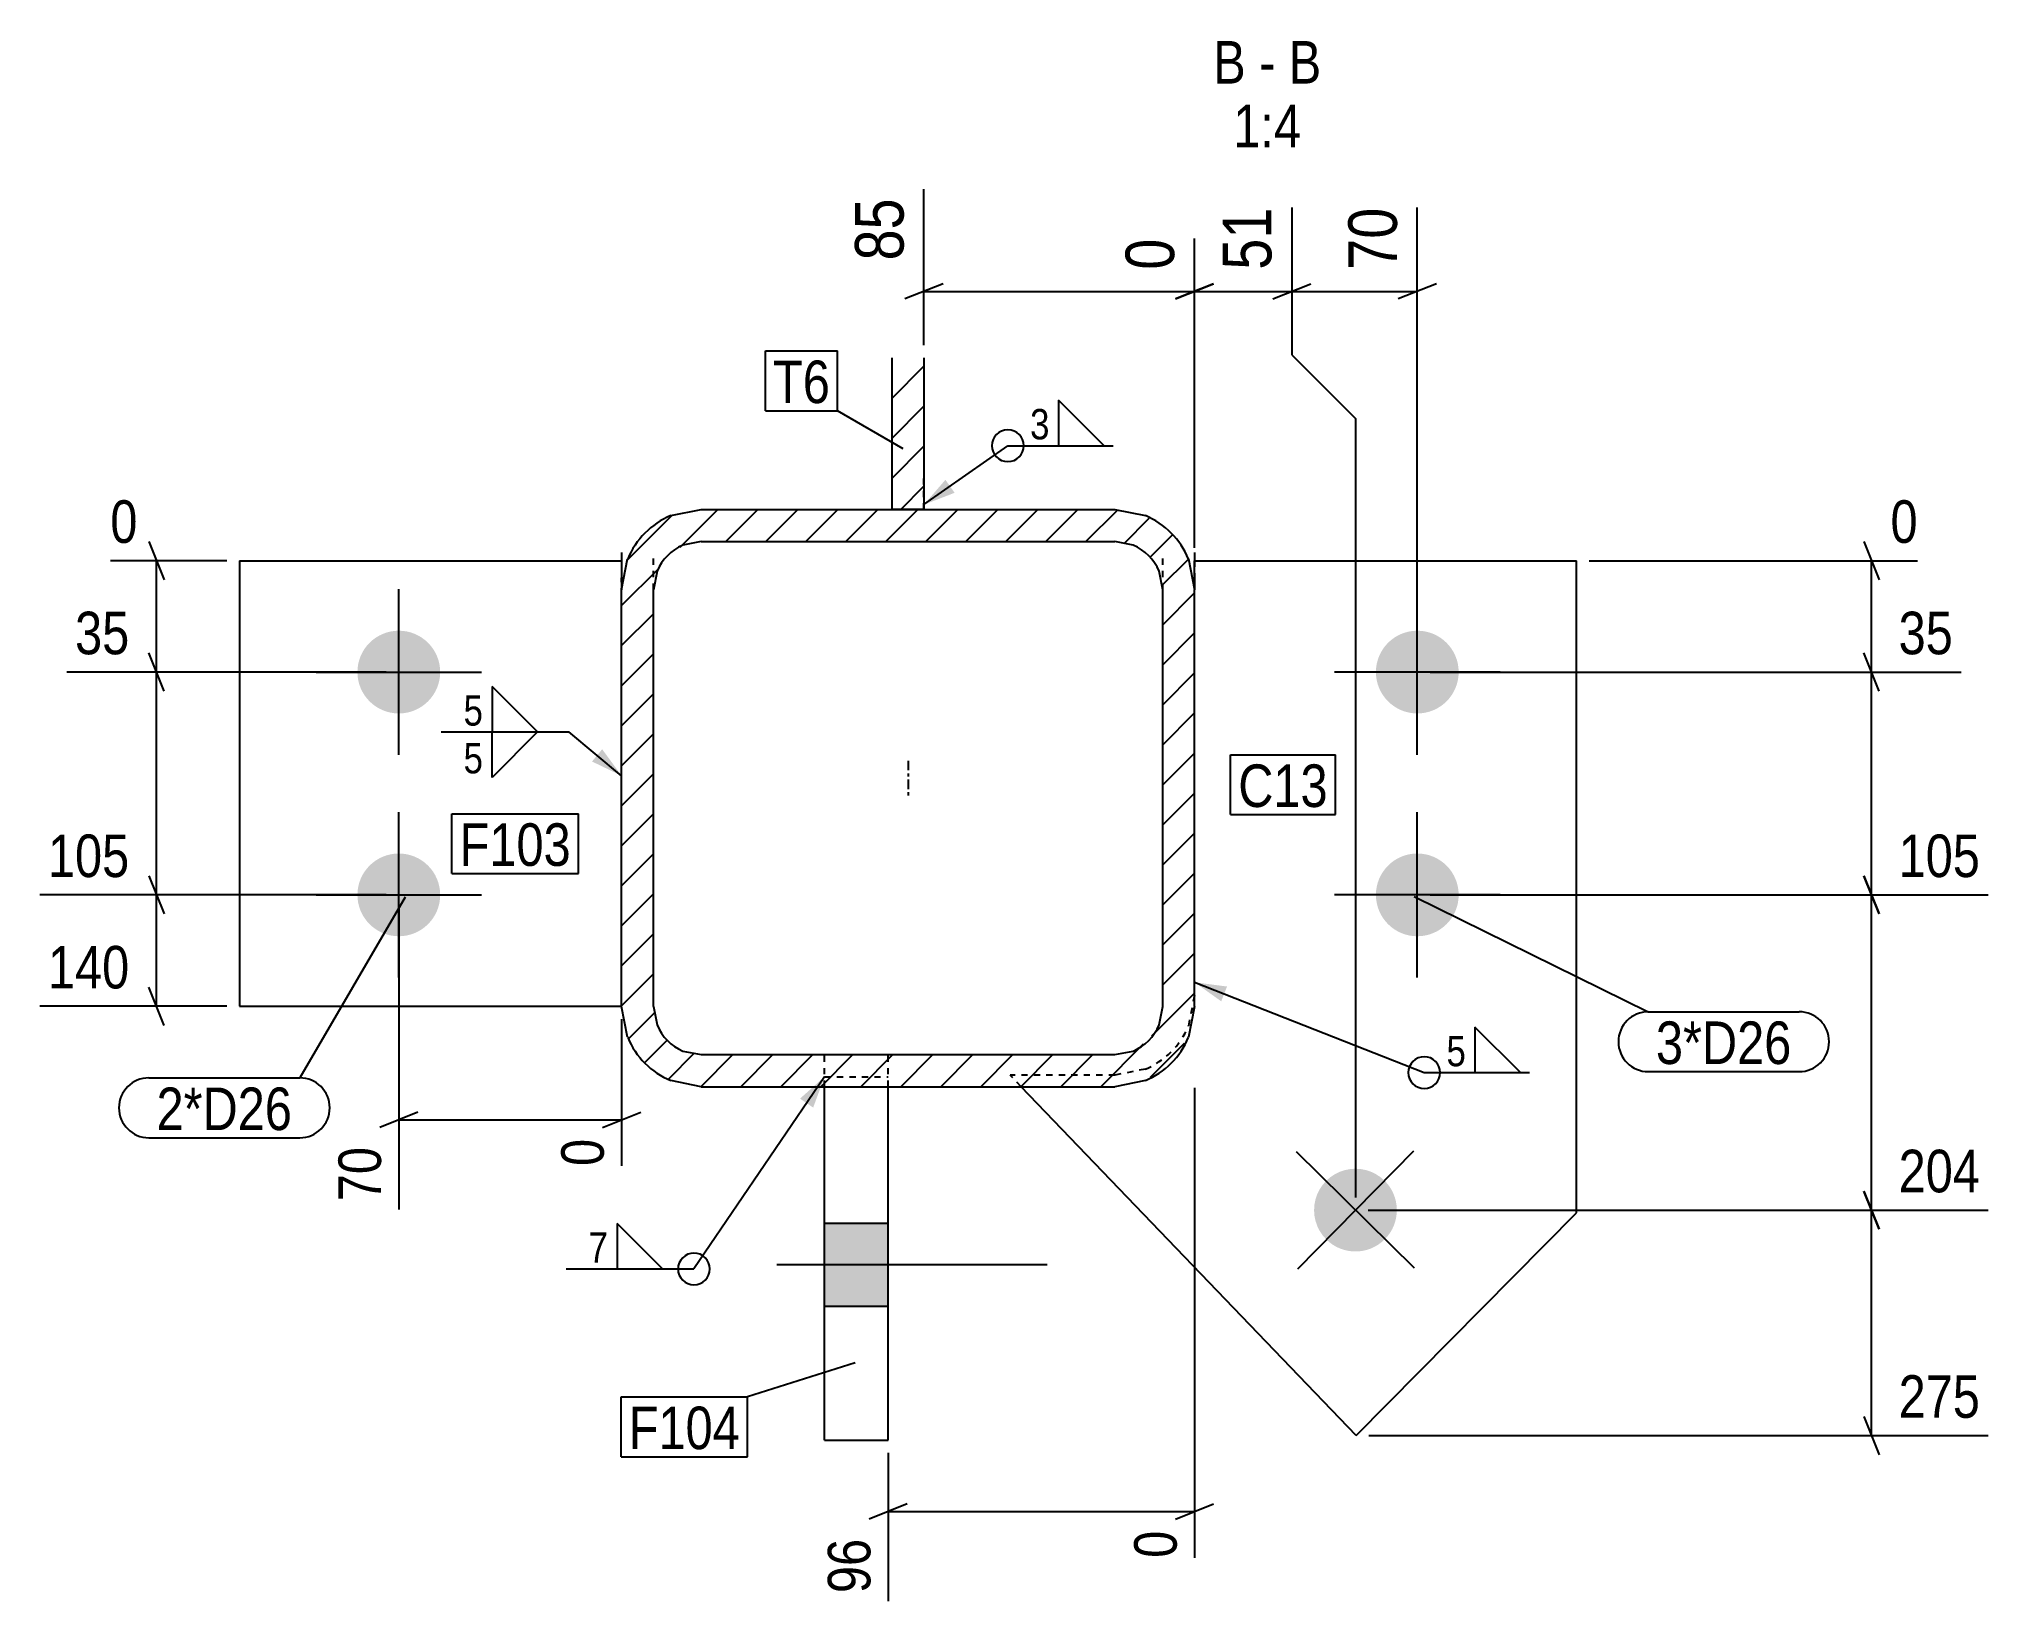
# Model space of a CAD drawing. Header units: millimetres. Extents: x 14 to 46378, y -196 to 1632.
# Drawn here: x 27243 to 27856, y 9 to 500 of the extents above; entities that cross this region are included whole.
import ezdxf

# ---------------------------------------------------------------- set-up
doc = ezdxf.new("R2010")
doc.units = ezdxf.units.MM
doc.linetypes.add('DXK_LINE_DOT2', pattern=[3.9198, 1.9599, -1.9599])
doc.linetypes.add('DXK_LINE_DOT3', pattern=[5.9187, 2.979, -0.9799, 0.9799, -0.9799])
for name, color, linetype in [('MÅLSÆTNING', 7, 'Continuous'), ('STÅL', 7, 'Continuous'), ('TEKST', 7, 'Continuous')]:
    doc.layers.add(name, color=color, linetype=linetype)
doc.styles.add('Arial Narrow', font='ARIALN.TTF', dxfattribs={"height": 0.2})

msp = doc.modelspace()

# ---------------------------------------------------------------- hatches: boundary and pattern name
at = {"layer": 'STÅL', "linetype": 'Continuous'}
h = msp.add_hatch(dxfattribs=at)
h.set_pattern_fill('', scale=2.8, style=0, pattern_type=0)
h.set_pattern_definition([(45, (27511.106, 400.1865), (-6.2862, 6.2862), [])])
h.paths.add_polyline_path([(27521.11, 400.19), (27511.11, 400.19), (27511.11, 352.58), (27521.11, 352.58)])
h = msp.add_hatch(dxfattribs=at)
h.set_pattern_fill('', scale=2.8, style=0, pattern_type=0)
h.set_pattern_definition([(45, (27604.203, 337.036), (-6.28618, 6.28618), [])])
h.paths.add_polyline_path([(27606.11, 327.4), (27604.2, 337.04), (27598.78, 345.21), (27590.67, 350.67), (27581.11, 352.58), (27451.11, 352.58), (27441.54, 350.67), (27433.43, 345.21), (27428.01, 337.04), (27426.11, 327.4), (27426.11, 196.42), (27428.01, 186.78), (27433.43, 178.61), (27441.54, 173.15), (27451.11, 171.23), (27581.11, 171.23), (27590.67, 173.15), (27598.78, 178.61), (27604.2, 186.78), (27606.11, 196.42)])
h.paths.add_polyline_path([(27594.96, 190.64), (27591.71, 185.73), (27586.85, 182.46), (27581.11, 181.31), (27451.11, 181.31), (27445.37, 182.46), (27440.5, 185.73), (27437.25, 190.64), (27436.11, 196.42), (27436.11, 327.4), (27437.25, 333.18), (27440.5, 338.08), (27445.37, 341.36), (27451.11, 342.51), (27581.11, 342.51), (27586.85, 341.36), (27591.71, 338.08), (27594.96, 333.18), (27596.11, 327.4), (27596.11, 196.42)])
for points in [[(27356.11, 314.51, -1), (27356.11, 288.51, -1)], [(27676.1, 288.51, -1), (27676.1, 314.51, -1)], [(27356.11, 244.51, -1), (27356.11, 218.51, -1)], [(27676.1, 218.51, -1), (27676.1, 244.51, -1)], [(27647.54, 123.22, -1), (27665.8, 141.73, -1)], [(27509.86, 102.34), (27509.86, 128.34), (27489.86, 128.34), (27489.86, 102.34)]]:
    msp.add_hatch(color=96, dxfattribs=at).paths.add_polyline_path(points)
at = {"layer": 'TEKST', "linetype": 'Continuous'}
for points in [[(27530.73, 357.83), (27521.11, 354.12), (27527.85, 361.92)], [(27420.01, 277.26), (27426.11, 268.94), (27416.82, 273.41)], [(27614.5, 198.07), (27606.11, 204.05), (27616.33, 202.72)], [(27482.17, 167.5), (27489.86, 174.37), (27486.3, 164.69)]]:
    msp.add_hatch(color=3, dxfattribs=at).paths.add_polyline_path(points)

# ---------------------------------------------------------------- linework, layer by layer
at = {"layer": 'MÅLSÆTNING', "color": 7, "linetype": 'Continuous'}
for p, q in [((27521.11, 404.19), (27521.11, 453.25)), ((27636.67, 447.43), (27636.67, 401.13)), ((27636.67, 447.43), (27636.67, 401.13)), ((27676.1, 305.51), (27676.1, 447.43)), ((27606.11, 340.51), (27606.11, 437.68)), ((27606.11, 340.51), (27606.11, 437.68)), ((27527.11, 423.53), (27515.11, 418.73)), ((27600.11, 418.73), (27612.11, 423.53)), ((27630.67, 418.73), (27642.67, 423.53)), ((27630.67, 418.73), (27642.67, 423.53)), ((27682.1, 423.53), (27670.1, 418.73)), ((27521.11, 421.13), (27606.11, 421.13)), ((27606.11, 421.13), (27636.67, 421.13)), ((27636.67, 421.13), (27676.1, 421.13)), ((27636.67, 401.13), (27656.67, 381.13)), ((27636.67, 401.13), (27656.67, 381.13)), ((27656.67, 381.13), (27656.67, 136.47)), ((27656.67, 381.13), (27656.67, 136.47)), ((27277.61, 342.51), (27282.41, 330.51)), ((27816.37, 342.51), (27821.17, 330.51)), ((27302.11, 336.51), (27265.48, 336.51)), ((27280.01, 301.51), (27280.01, 336.51)), ((27730.1, 336.51), (27833.3, 336.51)), ((27818.77, 301.51), (27818.77, 336.51)), ((27282.41, 295.51), (27277.61, 307.51)), ((27282.41, 295.51), (27277.61, 307.51)), ((27821.17, 295.51), (27816.37, 307.51)), ((27821.17, 295.51), (27816.37, 307.51)), ((27352.11, 301.51), (27251.85, 301.51)), ((27352.11, 301.51), (27251.85, 301.51)), ((27280.01, 231.51), (27280.01, 301.51)), ((27680.1, 301.51), (27846.93, 301.51)), ((27680.1, 301.51), (27846.93, 301.51)), ((27818.77, 231.51), (27818.77, 301.51)), ((27277.61, 237.51), (27282.41, 225.51)), ((27277.61, 237.51), (27282.41, 225.51)), ((27816.37, 237.51), (27821.17, 225.51)), ((27821.17, 225.51), (27816.37, 237.51)), ((27352.11, 231.51), (27243.32, 231.51)), ((27352.11, 231.51), (27243.32, 231.51)), ((27280.01, 196.51), (27280.01, 231.51)), ((27356.11, 227.51), (27356.11, 132.71)), ((27680.1, 231.51), (27855.46, 231.51)), ((27680.1, 231.51), (27855.46, 231.51)), ((27818.77, 132.47), (27818.77, 231.51)), ((27282.41, 190.51), (27277.61, 202.51)), ((27302.11, 196.51), (27243.32, 196.51)), ((27426.11, 192.51), (27426.11, 146.34)), ((27606.11, 170.9), (27606.11, 23.23)), ((27362.11, 163.27), (27350.11, 158.47)), ((27356.11, 160.87), (27426.11, 160.87)), ((27420.11, 158.47), (27432.11, 163.27)), ((27816.37, 138.47), (27821.17, 126.47)), ((27821.17, 126.47), (27816.37, 138.47)), ((27660.67, 132.47), (27855.46, 132.47)), ((27660.67, 132.47), (27855.46, 132.47)), ((27818.77, 61.63), (27818.77, 132.47)), ((27816.37, 67.63), (27821.17, 55.63)), ((27660.86, 61.63), (27855.46, 61.63)), ((27509.86, 56.23), (27509.86, 9.6)), ((27515.86, 40.16), (27503.86, 35.36)), ((27509.86, 37.76), (27606.11, 37.76)), ((27600.11, 35.36), (27612.11, 40.16))]:
    msp.add_line(p, q, dxfattribs=at)
at = {"layer": 'STÅL', "color": 2, "linetype": 'Continuous'}
for p, q in [((27511.11, 352.58), (27511.11, 400.19)), ((27521.11, 400.19), (27521.11, 352.58)), ((27441.54, 350.67), (27451.11, 352.58)), ((27451.11, 352.58), (27581.11, 352.58)), ((27521.11, 352.58), (27511.11, 352.58)), ((27581.11, 352.58), (27590.67, 350.67)), ((27426.11, 339.12), (27426.11, 336.51)), ((27426.11, 327.4), (27428.01, 337.04)), ((27451.11, 342.51), (27445.37, 341.36)), ((27451.11, 342.51), (27581.11, 342.51)), ((27586.85, 341.36), (27581.11, 342.51)), ((27604.2, 337.04), (27606.11, 327.4)), ((27606.11, 339.12), (27606.11, 336.51)), ((27306.11, 336.51), (27426.11, 336.51)), ((27306.11, 336.51), (27306.11, 196.51)), ((27426.11, 336.51), (27426.11, 331.09)), ((27426.11, 331.09), (27426.11, 327.4)), ((27437.25, 333.18), (27436.11, 327.4)), ((27596.11, 327.4), (27594.96, 333.18)), ((27606.11, 331.09), (27606.11, 336.51)), ((27606.11, 336.51), (27726.1, 336.51)), ((27606.11, 331.09), (27606.11, 327.4)), ((27726.1, 131.66), (27726.1, 336.51)), ((27426.11, 196.42), (27426.11, 327.4)), ((27436.11, 196.42), (27436.11, 327.4)), ((27596.11, 196.42), (27596.11, 327.4)), ((27606.11, 196.42), (27606.11, 327.4)), ((27306.11, 196.51), (27426.09, 196.51)), ((27428.01, 186.78), (27426.11, 196.42)), ((27436.11, 196.42), (27437.25, 190.64)), ((27594.96, 190.64), (27596.11, 196.42)), ((27606.11, 196.42), (27604.2, 186.78)), ((27445.37, 182.46), (27451.11, 181.31)), ((27451.11, 181.31), (27581.11, 181.31)), ((27581.11, 181.31), (27586.85, 182.46)), ((27451.11, 171.23), (27441.54, 173.15)), ((27590.67, 173.15), (27581.11, 171.23)), ((27451.11, 171.23), (27581.11, 171.23)), ((27489.86, 60.23), (27489.86, 171.23)), ((27509.86, 60.23), (27509.86, 171.23)), ((27656.86, 61.63), (27551.69, 171.23)), ((27656.86, 61.63), (27726.1, 131.66)), ((27489.86, 60.23), (27509.86, 60.23))]:
    msp.add_line(p, q, dxfattribs=at)
at = {"layer": 'STÅL', "color": 7, "linetype": 'DXK_LINE_DOT2'}
for p, q in [((27511.11, 352.58), (27511.11, 364.31)), ((27521.11, 352.58), (27521.11, 364.31)), ((27436.11, 327.4), (27436.11, 339.12)), ((27596.11, 327.4), (27596.11, 339.12)), ((27426.11, 336.51), (27426.11, 331.09)), ((27426.11, 196.51), (27426.11, 331.09)), ((27606.11, 336.51), (27606.11, 331.09)), ((27606.11, 199.89), (27606.11, 331.09)), ((27436.11, 196.42), (27436.11, 208.15)), ((27596.11, 196.42), (27596.11, 208.15)), ((27426.09, 196.51), (27426.11, 196.51)), ((27426.11, 196.42), (27426.11, 196.51)), ((27606.11, 199.89), (27604.2, 190.32)), ((27606.11, 196.42), (27606.11, 199.89)), ((27489.86, 171.23), (27489.86, 182.96)), ((27509.86, 171.23), (27509.86, 182.96)), ((27489.86, 174.37), (27509.86, 174.37)), ((27581.1, 174.89), (27548.18, 174.89)), ((27551.69, 171.23), (27548.18, 174.89)), ((27590.67, 176.79), (27581.1, 174.89))]:
    msp.add_line(p, q, dxfattribs=at)
at = {"layer": 'STÅL', "color": 96, "linetype": 'Continuous'}
for p, q in [((27356.11, 275.51), (27356.11, 327.51)), ((27676.1, 275.51), (27676.1, 327.51)), ((27330.11, 301.51), (27382.11, 301.51)), ((27702.1, 301.51), (27650.1, 301.51)), ((27356.11, 205.51), (27356.11, 257.51)), ((27676.1, 205.51), (27676.1, 257.51)), ((27330.11, 231.51), (27382.11, 231.51)), ((27702.1, 231.51), (27650.1, 231.51)), ((27675.18, 114.21), (27638.16, 150.73)), ((27674.93, 150.98), (27638.42, 113.96)), ((27489.86, 128.34), (27509.86, 128.34)), ((27474.86, 115.34), (27559.86, 115.34)), ((27489.86, 102.34), (27509.86, 102.34))]:
    msp.add_line(p, q, dxfattribs=at)
at = {"layer": 'STÅL', "color": 7, "linetype": 'DXK_LINE_DOT3'}
msp.add_line((27516.11, 273.63), (27516.11, 261.91), dxfattribs=at)
at = {"layer": 'STÅL', "color": 2, "linetype": 'Continuous'}
for centre, radius, start, end in [((27451.23, 327.52), 25.09, 112.7149, 157.71377), ((27580.98, 327.52), 25.09, 22.28623, 67.2851), ((27451.18, 327.47), 15.06, 112.7149, 157.71377), ((27581.03, 327.47), 15.06, 22.28623, 67.2851), ((27451.18, 196.35), 15.06, 202.28623, 247.2851), ((27581.03, 196.35), 15.06, 292.7149, 337.71377), ((27451.23, 196.3), 25.09, 202.28623, 247.2851), ((27580.98, 196.3), 25.09, 292.7149, 337.71377)]:
    msp.add_arc(centre, radius, start, end, dxfattribs=at)
at = {"layer": 'STÅL', "color": 7, "linetype": 'DXK_LINE_DOT2'}
msp.add_arc((27581.11, 199.89), 25, 292.49735, 337.49912, dxfattribs=at)
at = {"layer": 'TEKST', "color": 3, "linetype": 'Continuous'}
for p, q in [((27521.11, 354.12), (27547.45, 372.63)), ((27426.11, 268.94), (27409.55, 282.7)), ((27606.11, 204.05), (27678.27, 175.67)), ((27489.86, 174.37), (27448.83, 113.98))]:
    msp.add_line(p, q, dxfattribs=at)
for centre, start, end in [((27547.45, 372.63), 90, 270), ((27678.27, 175.67), 90, 270), ((27448.83, 113.98), 90, 270), ((27448.83, 113.98), 270, 90)]:
    msp.add_arc(centre, 5, start, end, dxfattribs=at)

# ---------------------------------------------------------------- wipeouts: each hides what was drawn before it
at = {"color": 0, "linetype": 'Continuous'}
for points, layer in [([(27517.91, 453.54), (27495.51, 453.54), (27495.51, 427.64), (27517.91, 427.64)], 'MÅLSÆTNING'), ([(27622.21, 486.41), (27622.21, 500.41), (27611.98, 500.41), (27611.98, 486.41)], 'TEKST'), ([(27631.51, 486.41), (27631.51, 500.41), (27626.41, 500.41), (27626.41, 486.41)], 'TEKST'), ([(27645.93, 486.41), (27645.93, 500.41), (27635.71, 500.41), (27635.71, 486.41)], 'TEKST'), ([(27639.62, 466.41), (27639.62, 480.41), (27618.29, 480.41), (27618.29, 466.41)], 'TEKST')]:
    msp.add_wipeout(points, dxfattribs=at).dxf.layer = layer
at = {"color": 0}
for points in [[(27491.59, 386.01), (27491.59, 400.01), (27473.69, 400.01), (27473.69, 386.01)], [(27561.34, 373.83), (27561.34, 385.43), (27553.65, 385.43), (27553.65, 373.83)], [(27383.35, 283.9), (27383.35, 295.5), (27375.66, 295.5), (27375.66, 283.9)], [(27647.99, 259.13), (27647.99, 273.13), (27619.85, 273.13), (27619.85, 259.13)], [(27410.18, 240.62), (27410.18, 254.62), (27375.22, 254.62), (27375.22, 240.62)], [(27793.69, 178.38), (27793.69, 192.38), (27751.07, 192.38), (27751.07, 178.38)], [(27692.16, 176.87), (27692.16, 188.47), (27684.47, 188.47), (27684.47, 176.87)], [(27322.62, 157.62), (27322.62, 171.62), (27279.99, 171.62), (27279.99, 157.62)], [(27422.63, 115.18), (27422.63, 126.78), (27414.93, 126.78), (27414.93, 115.18)], [(27463.3, 57.37), (27463.3, 71.37), (27428.34, 71.37), (27428.34, 57.37)]]:
    msp.add_wipeout(points, dxfattribs=at).dxf.layer = 'TEKST'

# ---------------------------------------------------------------- next in the draw order: linework, layer by layer
at = {"layer": 'TEKST', "color": 3, "linetype": 'Continuous'}
for p, q in [((27577.68, 372.63), (27563.4, 386.92)), ((27563.4, 386.92), (27563.4, 372.63)), ((27547.45, 372.63), (27580.54, 372.63)), ((27563.4, 372.63), (27577.68, 372.63)), ((27399.69, 282.7), (27385.41, 296.99)), ((27385.41, 296.99), (27385.41, 282.7)), ((27385.41, 282.7), (27399.69, 282.7)), ((27708.51, 175.67), (27694.22, 189.95)), ((27694.22, 189.95), (27694.22, 175.67)), ((27678.27, 175.67), (27711.36, 175.67)), ((27694.22, 175.67), (27708.51, 175.67)), ((27438.97, 113.98), (27424.68, 128.26)), ((27424.68, 128.26), (27424.68, 113.98)), ((27408.73, 113.98), (27448.83, 113.98)), ((27424.68, 113.98), (27438.97, 113.98))]:
    msp.add_line(p, q, dxfattribs=at)
for centre in [(27547.45, 372.63), (27678.27, 175.67)]:
    msp.add_arc(centre, 5, 270, 90, dxfattribs=at)

# ---------------------------------------------------------------- next in the draw order: texts
at = {"layer": 'MÅLSÆTNING', "color": 3, "linetype": 'Continuous', "style": 'Arial Narrow'}
msp.add_text('85', height=15.271, rotation=90.00021, dxfattribs=at).set_placement((27514.71, 430.84))
at = {"layer": 'TEKST', "color": 3, "linetype": 'Continuous', "style": 'Arial Narrow'}
for s, height, p in [('B', 13.36, (27611.98, 486.41)), ('B', 13.36, (27635.71, 486.41)), ('-', 13.36, (27626.41, 486.41)), ('1:4', 13.362, (27618.29, 466.41))]:
    msp.add_text(s, height=height, dxfattribs=at).set_placement(p)
at = {"layer": 'TEKST', "color": 3, "style": 'Arial Narrow'}
for s, p in [('3', (27554.45, 374.63)), ('5', (27376.46, 284.7)), ('5', (27685.27, 177.67)), ('7', (27415.73, 115.98))]:
    msp.add_text(s, height=9.54, dxfattribs=at).set_placement(p)

# ---------------------------------------------------------------- next in the draw order: wipeouts: each hides what was drawn before it
at = {"color": 0, "linetype": 'Continuous'}
for points in [[(27672.9, 450.63), (27650.5, 450.63), (27650.5, 424.73), (27672.9, 424.73)], [(27602.91, 440.88), (27580.51, 440.88), (27580.51, 424.73), (27602.91, 424.73)], [(27276.81, 339.31), (27276.81, 358.91), (27262.68, 358.91), (27262.68, 339.31)], [(27836.1, 339.31), (27836.1, 358.91), (27821.97, 358.91), (27821.97, 339.31)], [(27274.26, 304.31), (27274.26, 323.91), (27251.6, 323.91), (27251.6, 304.31)], [(27847.18, 304.31), (27847.18, 323.91), (27824.52, 323.91), (27824.52, 304.31)], [(27274.26, 234.31), (27274.26, 253.91), (27243.07, 253.91), (27243.07, 234.31)], [(27855.71, 234.31), (27855.71, 253.91), (27824.52, 253.91), (27824.52, 234.31)], [(27274.26, 199.31), (27274.26, 218.91), (27243.07, 218.91), (27243.07, 199.31)], [(27353.31, 155.12), (27333.71, 155.12), (27333.71, 132.46), (27353.31, 132.46)], [(27423.31, 157.67), (27403.71, 157.67), (27403.71, 143.54), (27423.31, 143.54)], [(27855.71, 135.27), (27855.71, 154.87), (27824.52, 154.87), (27824.52, 135.27)], [(27855.71, 64.43), (27855.71, 84.03), (27824.52, 84.03), (27824.52, 64.43)], [(27507.06, 32.01), (27487.46, 32.01), (27487.46, 9.35), (27507.06, 9.35)], [(27603.31, 34.56), (27583.71, 34.56), (27583.71, 20.43), (27603.31, 20.43)]]:
    msp.add_wipeout(points, dxfattribs=at).dxf.layer = 'MÅLSÆTNING'
at = {"color": 0}
for points in [[(27491.59, 386.01), (27491.59, 400.01), (27473.69, 400.01), (27473.69, 386.01)], [(27647.99, 259.13), (27647.99, 273.13), (27619.85, 273.13), (27619.85, 259.13)], [(27410.18, 240.62), (27410.18, 254.62), (27375.22, 254.62), (27375.22, 240.62)], [(27793.69, 178.38), (27793.69, 192.38), (27751.07, 192.38), (27751.07, 178.38)], [(27322.62, 157.62), (27322.62, 171.62), (27279.99, 171.62), (27279.99, 157.62)], [(27463.3, 57.37), (27463.3, 71.37), (27428.34, 71.37), (27428.34, 57.37)]]:
    msp.add_wipeout(points, dxfattribs=at).dxf.layer = 'TEKST'

# ---------------------------------------------------------------- next in the draw order: linework, layer by layer
at = {"layer": 'MÅLSÆTNING', "color": 7, "linetype": 'Continuous'}
msp.add_line((27612.11, 423.53), (27600.11, 418.73), dxfattribs=at)
at = {"layer": 'TEKST', "color": 7, "linetype": 'Continuous'}
for p, q in [((27471.29, 402.41), (27493.99, 402.41)), ((27471.29, 383.61), (27471.29, 402.41)), ((27493.99, 383.61), (27493.99, 402.41)), ((27471.29, 383.61), (27493.99, 383.61)), ((27514.57, 371.61), (27493.99, 383.61)), ((27617.45, 275.53), (27650.39, 275.53)), ((27617.45, 256.73), (27617.45, 275.53)), ((27650.39, 256.73), (27650.39, 275.53)), ((27372.82, 257.02), (27412.58, 257.02)), ((27372.82, 238.22), (27372.82, 257.02)), ((27412.58, 238.22), (27412.58, 257.02)), ((27617.45, 256.73), (27650.39, 256.73)), ((27372.82, 238.22), (27412.58, 238.22)), ((27358.11, 230.77), (27325.02, 174.02)), ((27675.1, 231.01), (27748.67, 194.78)), ((27748.67, 194.78), (27796.09, 194.78)), ((27277.59, 174.02), (27325.02, 174.02)), ((27748.67, 175.98), (27796.09, 175.98)), ((27277.59, 155.22), (27325.02, 155.22)), ((27499.45, 84.53), (27465.7, 73.77)), ((27425.94, 73.77), (27465.7, 73.77)), ((27425.94, 54.97), (27425.94, 73.77)), ((27465.7, 54.97), (27465.7, 73.77)), ((27425.94, 54.97), (27465.7, 54.97))]:
    msp.add_line(p, q, dxfattribs=at)
for centre, start, end in [((27748.67, 185.38), 90, 270), ((27796.09, 185.38), 270, 90), ((27277.59, 164.62), 90, 270), ((27325.02, 164.62), 270, 90)]:
    msp.add_arc(centre, 9.4, start, end, dxfattribs=at)

# ---------------------------------------------------------------- next in the draw order: texts
at = {"layer": 'MÅLSÆTNING', "color": 3, "linetype": 'Continuous', "style": 'Arial Narrow'}
for s, height, p in [('70', 15.271, (27669.7, 427.93)), ('0', 15.27, (27599.71, 427.93)), ('0', 13.36, (27420.51, 146.34)), ('70', 13.362, (27350.51, 135.26)), ('0', 13.36, (27600.51, 23.23)), ('96', 13.362, (27504.26, 12.15))]:
    msp.add_text(s, height=height, rotation=90.00021, dxfattribs=at).set_placement(p)
for s, height, p in [('0', 13.36, (27265.48, 342.11)), ('0', 13.36, (27824.77, 342.11)), ('35', 13.362, (27254.4, 307.11)), ('35', 13.362, (27827.32, 307.11)), ('105', 13.362, (27245.87, 237.11)), ('105', 13.362, (27827.32, 237.11)), ('140', 13.362, (27245.87, 202.11)), ('204', 13.362, (27827.32, 138.07)), ('275', 13.362, (27827.32, 67.23))]:
    msp.add_text(s, height=height, dxfattribs=at).set_placement(p)
at = {"layer": 'TEKST', "color": 3, "style": 'Arial Narrow'}
for s, p in [('T6', (27473.69, 386.01)), ('C13', (27619.85, 259.13)), ('F103', (27375.22, 240.62)), ('3*D26', (27751.07, 178.38)), ('2*D26', (27279.99, 157.62)), ('F104', (27428.34, 57.37))]:
    msp.add_text(s, height=13.362, dxfattribs=at).set_placement(p)

# ---------------------------------------------------------------- next in the draw order: wipeouts: each hides what was drawn before it
at = {"color": 0, "linetype": 'Continuous'}
msp.add_wipeout([(27383.35, 268.9), (27383.35, 280.5), (27375.66, 280.5), (27375.66, 268.9)], dxfattribs=at).dxf.layer = 'TEKST'

# ---------------------------------------------------------------- next in the draw order: linework, layer by layer
at = {"layer": 'TEKST', "color": 3, "linetype": 'Continuous'}
for p, q in [((27369.46, 282.7), (27409.55, 282.7)), ((27385.41, 282.7), (27399.69, 282.7)), ((27399.69, 282.7), (27385.41, 268.41)), ((27385.41, 268.41), (27385.41, 282.7))]:
    msp.add_line(p, q, dxfattribs=at)

# ---------------------------------------------------------------- next in the draw order: texts
at = {"layer": 'TEKST', "color": 3, "linetype": 'Continuous', "style": 'Arial Narrow'}
msp.add_text('5', height=9.54, dxfattribs=at).set_placement((27376.46, 269.7))

# ---------------------------------------------------------------- next in the draw order: wipeouts: each hides what was drawn before it
at = {"color": 0, "linetype": 'Continuous'}
msp.add_wipeout([(27633.47, 450.63), (27611.07, 450.63), (27611.07, 424.73), (27633.47, 424.73)], dxfattribs=at).dxf.layer = 'MÅLSÆTNING'

# ---------------------------------------------------------------- next in the draw order: texts
at = {"layer": 'MÅLSÆTNING', "color": 3, "linetype": 'Continuous', "style": 'Arial Narrow'}
msp.add_text('51', height=15.271, rotation=90.00021, dxfattribs=at).set_placement((27630.27, 427.93))

doc.saveas('drawing.dxf')
